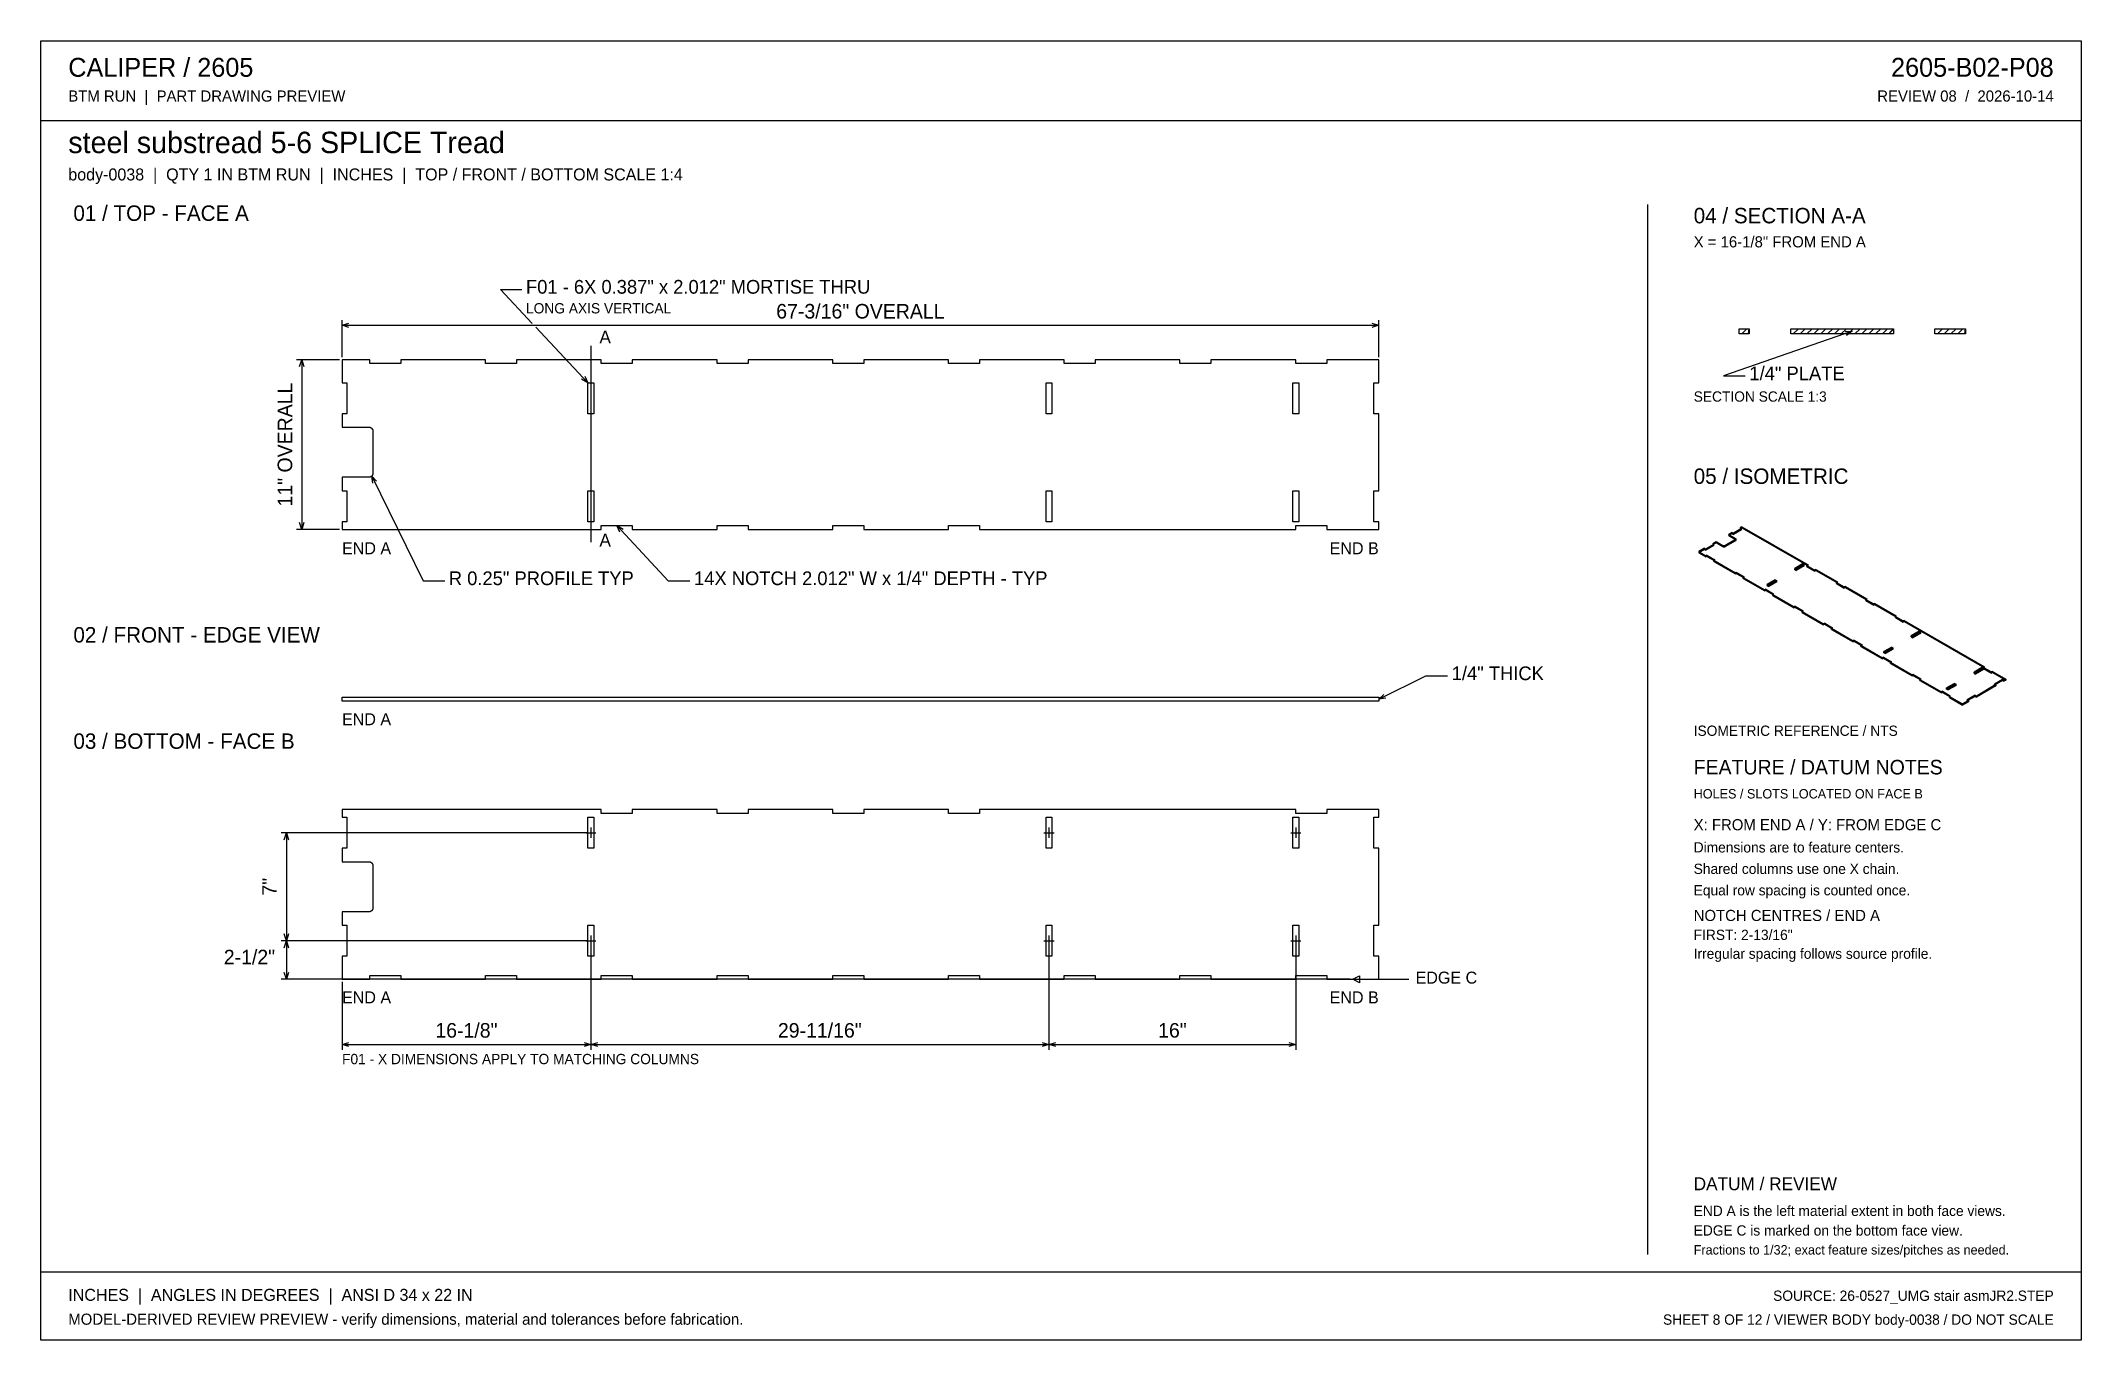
# Model space of a CAD drawing. Header units: inches. Extents: x 2 to 134, y 2 to 86.
import ezdxf
from ezdxf.enums import TextEntityAlignment as Align

# ---------------------------------------------------------------- set-up
doc = ezdxf.new("R2010")
doc.units = ezdxf.units.IN
doc.header["$MEASUREMENT"] = 0

msp = doc.modelspace()

# ---------------------------------------------------------------- texts
at = {"layer": 'ANNOTATION'}
for s, height, p in [('CALIPER / 2605', 1.2222, (3.67, 83.78)), ('BTM RUN  |  PART DRAWING PREVIEW', 0.7222, (3.67, 82.17)), ('steel substread 5-6 SPLICE Tread', 1.3889, (3.67, 78.83)), ('body-0038  |  QTY 1 IN BTM RUN  |  INCHES  |  TOP / FRONT / BOTTOM SCALE 1:4', 0.7778, (3.67, 77.06)), ('01 / TOP - FACE A', 1, (4, 74.44)), ('04 / SECTION A-A', 1, (109, 74.28)), ('X = 16-1/8" FROM END A', 0.7222, (109, 72.72)), ('F01 - 6X 0.387" x 2.012" MORTISE THRU', 0.8889, (33.33, 69.72)), ('LONG AXIS VERTICAL', 0.6667, (33.33, 68.44)), ('A', 0.833, (38.09, 66.5)), ('1/4" PLATE', 0.889, (112.61, 64.11)), ('SECTION SCALE 1:3', 0.6667, (109, 62.72)), ('05 / ISOMETRIC', 1, (109, 57.39)), ('END A', 0.778, (21.41, 52.83)), ('A', 0.833, (38.09, 53.33)), ('R 0.25" PROFILE TYP', 0.8889, (28.33, 50.83)), ('14X NOTCH 2.012" W x 1/4" DEPTH - TYP', 0.8889, (44.22, 50.83)), ('02 / FRONT - EDGE VIEW', 1, (4, 47.11)), ('1/4" THICK', 0.889, (93.32, 44.67)), ('END A', 0.778, (21.41, 41.75)), ('03 / BOTTOM - FACE B', 1, (4, 40.22)), ('ISOMETRIC REFERENCE / NTS', 0.6667, (109, 41.06)), ('FEATURE / DATUM NOTES', 0.9444, (109, 38.56)), ('HOLES / SLOTS LOCATED ON FACE B', 0.6111, (109, 37)), ('X: FROM END A / Y: FROM EDGE C', 0.7222, (109, 34.94)), ('Dimensions are to feature centers.', 0.6667, (109, 33.5)), ('Shared columns use one X chain.', 0.6667, (109, 32.11)), ('Equal row spacing is counted once.', 0.6667, (109, 30.72)), ('NOTCH CENTRES / END A', 0.7222, (109, 29.06)), ('FIRST: 2-13/16"', 0.6667, (109, 27.83)), ('Irregular spacing follows source profile.', 0.6667, (109, 26.61)), ('EDGE C', 0.778, (90.98, 25)), ('END A', 0.778, (21.41, 23.72)), ('F01 - X DIMENSIONS APPLY TO MATCHING COLUMNS', 0.6667, (21.41, 19.78)), ('DATUM / REVIEW', 0.8333, (109, 11.61)), ('END A is the left material extent in both face views.', 0.6667, (109, 9.94)), ('EDGE C is marked on the bottom face view.', 0.6667, (109, 8.67)), ('Fractions to 1/32; exact feature sizes/pitches as needed.', 0.6111, (109, 7.44)), ('INCHES  |  ANGLES IN DEGREES  |  ANSI D 34 x 22 IN', 0.7778, (3.67, 4.44)), ('MODEL-DERIVED REVIEW PREVIEW - verify dimensions, material and tolerances before fabrication.', 0.7222, (3.67, 2.89))]:
    msp.add_text(s, height=height, dxfattribs=at).set_placement(p)
for s, height, p in [('2605-B02-P08', 1.2222, (132.33, 83.78)), ('REVIEW 08  /  2026-10-14', 0.7222, (132.33, 82.17)), ('END B', 0.778, (88.59, 52.83)), ('2-1/2"', 0.944, (17.07, 26.25)), ('END B', 0.778, (88.59, 23.72)), ('SOURCE: 26-0527_UMG stair asmJR2.STEP', 0.6667, (132.33, 4.44)), ('SHEET 8 OF 12 / VIEWER BODY body-0038 / DO NOT SCALE', 0.6667, (132.33, 2.89))]:
    msp.add_text(s, height=height, dxfattribs=at).set_placement(p, align=Align.RIGHT)
for s, height, p in [('67-3/16" OVERALL', 0.9444, (55, 68.11)), ('16-1/8"', 0.944, (29.47, 21.5)), ('29-11/16"', 0.944, (52.37, 21.5)), ('16"', 0.944, (75.22, 21.5))]:
    msp.add_text(s, height=height, dxfattribs=at).set_placement(p, align=Align.CENTER)
for s, height, p in [('11" OVERALL', 0.9444, (18.18, 59.94)), ('7"', 0.944, (17.18, 31.28))]:
    msp.add_text(s, height=height, rotation=90, dxfattribs=at).set_placement(p, align=Align.CENTER)

# ---------------------------------------------------------------- linework, layer by layer
at = {"layer": 'ANNOTATION'}
for p, q in [((33.74, 67.79), (31.67, 70)), ((31.67, 70), (33.06, 70)), ((21.41, 65.61), (21.41, 68)), ((21.41, 67.67), (21.85, 67.81)), ((21.41, 67.67), (88.59, 67.67)), ((21.85, 67.53), (21.41, 67.67)), ((37.34, 63.95), (33.97, 67.55)), ((88.15, 67.81), (88.59, 67.67)), ((88.59, 67.67), (88.15, 67.53)), ((88.59, 65.61), (88.59, 68)), ((37.53, 66.33), (37.53, 53.61)), ((119.28, 67.28), (110.94, 64.39)), ((118.81, 67.26), (119.28, 67.28)), ((119.28, 67.28), (118.9, 67)), ((21.24, 65.44), (18.46, 65.44)), ((18.66, 65), (18.8, 65.44)), ((18.8, 65.44), (18.8, 54.44)), ((18.8, 65.44), (18.93, 65)), ((37.34, 63.95), (36.93, 64.18)), ((37.14, 64.37), (37.34, 63.95)), ((110.94, 64.39), (112.33, 64.39)), ((23.33, 57.89), (26.67, 51.11)), ((23.4, 57.43), (23.33, 57.89)), ((23.33, 57.89), (23.65, 57.56)), ((21.24, 54.44), (18.46, 54.44)), ((18.8, 54.44), (18.66, 54.89)), ((18.93, 54.89), (18.8, 54.44)), ((39.22, 54.69), (42.55, 51.11)), ((39.42, 54.27), (39.22, 54.69)), ((39.22, 54.69), (39.62, 54.46)), ((26.67, 51.11), (28.06, 51.11)), ((42.55, 51.11), (43.94, 51.11)), ((88.59, 43.43), (91.65, 44.94)), ((88.59, 43.43), (88.93, 43.75)), ((91.65, 44.94), (93.04, 44.94)), ((89.05, 43.5), (88.59, 43.43)), ((37.36, 34.78), (17.46, 34.78)), ((17.66, 34.33), (17.8, 34.78)), ((17.8, 34.78), (17.8, 27.78)), ((17.8, 34.78), (17.93, 34.33)), ((37.2, 34.78), (37.86, 34.78)), ((37.53, 35.11), (37.53, 34.44)), ((66.89, 34.78), (67.55, 34.78)), ((67.22, 35.11), (67.22, 34.44)), ((82.89, 34.78), (83.55, 34.78)), ((83.22, 35.11), (83.22, 34.44)), ((37.36, 27.78), (17.46, 27.78)), ((37.36, 27.78), (17.46, 27.78)), ((17.8, 27.78), (17.66, 28.22)), ((17.66, 27.33), (17.8, 27.78)), ((17.93, 28.22), (17.8, 27.78)), ((17.8, 27.78), (17.8, 25.28)), ((17.8, 27.78), (17.93, 27.33)), ((37.2, 27.78), (37.86, 27.78)), ((37.53, 28.11), (37.53, 27.44)), ((66.89, 27.78), (67.55, 27.78)), ((67.22, 28.11), (67.22, 27.44)), ((82.89, 27.78), (83.55, 27.78)), ((83.22, 28.11), (83.22, 27.44)), ((37.53, 27.61), (37.53, 20.72)), ((37.53, 27.61), (37.53, 20.72)), ((67.22, 27.61), (67.22, 20.72)), ((67.22, 27.61), (67.22, 20.72)), ((83.22, 27.61), (83.22, 20.72)), ((86.74, 25.28), (17.46, 25.28)), ((17.8, 25.28), (17.66, 25.72)), ((17.93, 25.72), (17.8, 25.28)), ((86.91, 25.28), (87.35, 25.5)), ((86.91, 25.28), (90.54, 25.28)), ((87.35, 25.06), (86.91, 25.28)), ((87.35, 25.5), (87.35, 25.06)), ((21.41, 25.11), (21.41, 20.72)), ((21.41, 21.06), (21.85, 21.19)), ((37.09, 21.19), (37.53, 21.06)), ((37.53, 21.06), (37.98, 21.19)), ((66.77, 21.19), (67.22, 21.06)), ((67.22, 21.06), (67.66, 21.19)), ((82.77, 21.19), (83.22, 21.06)), ((21.41, 21.06), (37.53, 21.06)), ((21.85, 20.92), (21.41, 21.06)), ((37.53, 21.06), (37.09, 20.92)), ((37.53, 21.06), (67.22, 21.06)), ((37.98, 20.92), (37.53, 21.06)), ((67.22, 21.06), (66.77, 20.92)), ((67.22, 21.06), (83.22, 21.06)), ((67.66, 20.92), (67.22, 21.06)), ((83.22, 21.06), (82.77, 20.92))]:
    msp.add_line(p, q, dxfattribs=at)
at = {"layer": 'OUTLINE'}
for p, q in [((1.89, 86.11), (134.11, 86.11)), ((1.89, 1.89), (1.89, 86.11)), ((134.11, 86.11), (134.11, 1.89)), ((1.89, 80.94), (134.11, 80.94)), ((106, 75.5), (106, 7.44)), ((111.94, 67.44), (112.6, 67.44)), ((111.94, 67.11), (111.94, 67.44)), ((112.11, 67.11), (112.44, 67.44)), ((112.56, 67.11), (112.6, 67.44)), ((112.6, 67.44), (112.6, 67.11)), ((115.29, 67.44), (121.94, 67.44)), ((115.29, 67.11), (115.29, 67.44)), ((115.45, 67.11), (115.79, 67.44)), ((115.9, 67.11), (116.23, 67.44)), ((116.34, 67.11), (116.67, 67.44)), ((116.79, 67.11), (117.12, 67.44)), ((117.23, 67.11), (117.56, 67.44)), ((117.67, 67.11), (118.01, 67.44)), ((118.12, 67.11), (118.45, 67.44)), ((118.56, 67.11), (118.9, 67.44)), ((119.01, 67.11), (119.34, 67.44)), ((119.45, 67.11), (119.79, 67.44)), ((119.9, 67.11), (120.23, 67.44)), ((120.34, 67.11), (120.67, 67.44)), ((120.79, 67.11), (121.12, 67.44)), ((121.23, 67.11), (121.56, 67.44)), ((121.67, 67.11), (121.94, 67.44)), ((121.94, 67.44), (121.94, 67.11)), ((124.62, 67.44), (126.61, 67.44)), ((124.62, 67.11), (124.62, 67.44)), ((124.79, 67.11), (125.12, 67.44)), ((125.23, 67.11), (125.56, 67.44)), ((125.67, 67.11), (126.01, 67.44)), ((126.12, 67.11), (126.45, 67.44)), ((126.56, 67.11), (126.61, 67.44)), ((126.61, 67.44), (126.61, 67.11)), ((112.6, 67.11), (111.94, 67.11)), ((121.94, 67.11), (115.29, 67.11)), ((126.61, 67.11), (124.62, 67.11)), ((23.21, 65.44), (21.41, 65.44)), ((21.41, 65.44), (21.41, 63.95)), ((23.21, 65.19), (23.21, 65.44)), ((25.22, 65.19), (23.21, 65.19)), ((30.71, 65.44), (25.22, 65.44)), ((25.22, 65.44), (25.22, 65.19)), ((30.71, 65.19), (30.71, 65.44)), ((32.72, 65.19), (30.71, 65.19)), ((38.21, 65.44), (32.72, 65.44)), ((32.72, 65.44), (32.72, 65.19)), ((38.21, 65.19), (38.21, 65.44)), ((40.22, 65.19), (38.21, 65.19)), ((45.71, 65.44), (40.22, 65.44)), ((40.22, 65.44), (40.22, 65.19)), ((45.71, 65.19), (45.71, 65.44)), ((47.72, 65.19), (45.71, 65.19)), ((53.21, 65.44), (47.72, 65.44)), ((47.72, 65.44), (47.72, 65.19)), ((53.21, 65.19), (53.21, 65.44)), ((55.22, 65.19), (53.21, 65.19)), ((60.71, 65.44), (55.22, 65.44)), ((55.22, 65.44), (55.22, 65.19)), ((60.71, 65.19), (60.71, 65.44)), ((62.72, 65.19), (60.71, 65.19)), ((68.21, 65.44), (62.72, 65.44)), ((62.72, 65.44), (62.72, 65.19)), ((68.21, 65.19), (68.21, 65.44)), ((70.22, 65.19), (68.21, 65.19)), ((75.71, 65.44), (70.22, 65.44)), ((70.22, 65.44), (70.22, 65.19)), ((75.71, 65.19), (75.71, 65.44)), ((77.72, 65.19), (75.71, 65.19)), ((83.21, 65.44), (77.72, 65.44)), ((77.72, 65.44), (77.72, 65.19)), ((83.21, 65.19), (83.21, 65.44)), ((85.22, 65.19), (83.21, 65.19)), ((88.59, 65.44), (85.22, 65.44)), ((85.22, 65.44), (85.22, 65.19)), ((88.59, 63.95), (88.59, 65.44)), ((21.41, 63.95), (21.72, 63.95)), ((21.72, 63.95), (21.72, 61.94)), ((37.34, 61.94), (37.34, 63.95)), ((37.34, 63.95), (37.72, 63.95)), ((37.72, 63.95), (37.72, 61.94)), ((67.03, 61.94), (67.03, 63.95)), ((67.03, 63.95), (67.41, 63.95)), ((67.41, 63.95), (67.41, 61.94)), ((83.03, 61.94), (83.03, 63.95)), ((83.03, 63.95), (83.41, 63.95)), ((83.41, 63.95), (83.41, 61.94)), ((88.28, 61.94), (88.28, 63.95)), ((88.28, 63.95), (88.59, 63.95)), ((21.72, 61.94), (21.41, 61.94)), ((21.41, 61.94), (21.41, 61.07)), ((21.41, 61.07), (23.16, 61.07)), ((23.16, 61.07), (23.16, 61.07)), ((23.16, 61.07), (23.17, 61.07)), ((23.17, 61.07), (23.17, 61.07)), ((23.17, 61.07), (23.18, 61.07)), ((23.18, 61.07), (23.19, 61.07)), ((23.19, 61.07), (23.19, 61.07)), ((23.19, 61.07), (23.2, 61.07)), ((23.2, 61.07), (23.21, 61.06)), ((23.21, 61.06), (23.21, 61.06)), ((23.21, 61.06), (23.22, 61.06)), ((23.22, 61.06), (23.22, 61.06)), ((23.22, 61.06), (23.23, 61.06)), ((23.23, 61.06), (23.23, 61.06)), ((23.23, 61.06), (23.24, 61.05)), ((23.24, 61.05), (23.25, 61.05)), ((23.25, 61.05), (23.25, 61.05)), ((23.25, 61.05), (23.26, 61.05)), ((23.26, 61.05), (23.26, 61.05)), ((23.26, 61.05), (23.27, 61.04)), ((23.27, 61.04), (23.27, 61.04)), ((23.27, 61.04), (23.28, 61.04)), ((23.28, 61.04), (23.28, 61.03)), ((23.28, 61.03), (23.29, 61.03)), ((23.29, 61.03), (23.3, 61.03)), ((23.3, 61.03), (23.3, 61.02)), ((23.3, 61.02), (23.31, 61.02)), ((23.31, 61.02), (23.31, 61.02)), ((23.31, 61.02), (23.31, 61.01)), ((23.31, 61.01), (23.32, 61.01)), ((23.32, 61.01), (23.32, 61)), ((23.32, 61), (23.33, 61)), ((23.33, 61), (23.33, 61)), ((23.33, 61), (23.34, 60.99)), ((23.34, 60.99), (23.34, 60.99)), ((23.34, 60.99), (23.35, 60.98)), ((23.35, 60.98), (23.35, 60.98)), ((23.35, 60.98), (23.35, 60.97)), ((23.35, 60.97), (23.36, 60.97)), ((23.36, 60.97), (23.36, 60.96)), ((23.36, 60.96), (23.36, 60.96)), ((23.36, 60.96), (23.37, 60.95)), ((23.37, 60.95), (23.37, 60.95)), ((23.37, 60.95), (23.37, 60.94)), ((23.37, 60.94), (23.38, 60.94)), ((23.38, 60.94), (23.38, 60.93)), ((23.38, 60.93), (23.38, 60.93)), ((23.38, 60.93), (23.38, 60.92)), ((23.38, 60.92), (23.39, 60.92)), ((23.39, 60.92), (23.39, 60.91)), ((23.39, 60.91), (23.39, 60.9)), ((23.39, 60.9), (23.39, 60.9)), ((23.39, 60.9), (23.4, 60.89)), ((23.4, 60.89), (23.4, 60.89)), ((23.4, 60.89), (23.4, 60.88)), ((23.4, 60.88), (23.4, 60.87)), ((23.4, 60.87), (23.4, 60.87)), ((23.4, 60.87), (23.4, 60.86)), ((23.4, 60.86), (23.4, 60.86)), ((23.4, 60.86), (23.4, 60.85)), ((23.4, 60.85), (23.41, 60.84)), ((23.41, 60.84), (23.41, 60.84)), ((23.41, 60.84), (23.41, 60.83)), ((23.41, 60.83), (23.41, 60.83)), ((23.41, 60.83), (23.41, 60.82)), ((37.72, 61.94), (37.34, 61.94)), ((67.41, 61.94), (67.03, 61.94)), ((83.41, 61.94), (83.03, 61.94)), ((88.59, 61.94), (88.28, 61.94)), ((88.59, 56.95), (88.59, 61.94)), ((23.41, 60.82), (23.41, 58.07)), ((23.16, 57.82), (21.41, 57.82)), ((21.41, 57.82), (21.41, 56.95)), ((21.41, 56.95), (21.72, 56.95)), ((21.72, 56.95), (21.72, 54.94)), ((23.17, 57.82), (23.16, 57.82)), ((23.16, 57.82), (23.16, 57.82)), ((23.18, 57.82), (23.17, 57.82)), ((23.17, 57.82), (23.17, 57.82)), ((23.19, 57.82), (23.18, 57.82)), ((23.2, 57.82), (23.19, 57.82)), ((23.19, 57.82), (23.19, 57.82)), ((23.21, 57.82), (23.2, 57.82)), ((23.22, 57.83), (23.21, 57.83)), ((23.21, 57.83), (23.21, 57.82)), ((23.23, 57.83), (23.22, 57.83)), ((23.22, 57.83), (23.22, 57.83)), ((23.24, 57.83), (23.23, 57.83)), ((23.23, 57.83), (23.23, 57.83)), ((23.25, 57.84), (23.24, 57.83)), ((23.26, 57.84), (23.25, 57.84)), ((23.25, 57.84), (23.25, 57.84)), ((23.27, 57.85), (23.26, 57.84)), ((23.26, 57.84), (23.26, 57.84)), ((23.28, 57.85), (23.27, 57.85)), ((23.27, 57.85), (23.27, 57.85)), ((23.29, 57.86), (23.28, 57.86)), ((23.28, 57.86), (23.28, 57.85)), ((23.3, 57.86), (23.29, 57.86)), ((23.31, 57.87), (23.3, 57.87)), ((23.3, 57.87), (23.3, 57.86)), ((23.32, 57.88), (23.31, 57.88)), ((23.31, 57.88), (23.31, 57.87)), ((23.31, 57.87), (23.31, 57.87)), ((23.33, 57.89), (23.32, 57.88)), ((23.32, 57.88), (23.32, 57.88)), ((23.34, 57.9), (23.33, 57.89)), ((23.33, 57.89), (23.33, 57.89)), ((23.35, 57.91), (23.34, 57.9)), ((23.34, 57.9), (23.34, 57.9)), ((23.36, 57.92), (23.35, 57.92)), ((23.35, 57.92), (23.35, 57.91)), ((23.35, 57.91), (23.35, 57.91)), ((23.37, 57.94), (23.36, 57.93)), ((23.36, 57.93), (23.36, 57.93)), ((23.36, 57.93), (23.36, 57.92)), ((23.38, 57.95), (23.37, 57.95)), ((23.37, 57.95), (23.37, 57.94)), ((23.37, 57.94), (23.37, 57.94)), ((23.39, 57.97), (23.38, 57.97)), ((23.38, 57.97), (23.38, 57.96)), ((23.38, 57.96), (23.38, 57.96)), ((23.38, 57.96), (23.38, 57.95)), ((23.4, 58), (23.39, 57.99)), ((23.39, 57.99), (23.39, 57.99)), ((23.39, 57.99), (23.39, 57.98)), ((23.39, 57.98), (23.39, 57.97)), ((23.41, 58.04), (23.4, 58.04)), ((23.4, 58.04), (23.4, 58.03)), ((23.4, 58.03), (23.4, 58.03)), ((23.4, 58.03), (23.4, 58.02)), ((23.4, 58.02), (23.4, 58.01)), ((23.4, 58.01), (23.4, 58.01)), ((23.4, 58.01), (23.4, 58)), ((23.4, 58), (23.4, 58)), ((23.41, 58.07), (23.41, 58.06)), ((23.41, 58.06), (23.41, 58.06)), ((23.41, 58.06), (23.41, 58.05)), ((23.41, 58.05), (23.41, 58.04)), ((37.34, 54.94), (37.34, 56.95)), ((37.34, 56.95), (37.72, 56.95)), ((37.72, 56.95), (37.72, 54.94)), ((67.03, 54.94), (67.03, 56.95)), ((67.03, 56.95), (67.41, 56.95)), ((67.41, 56.95), (67.41, 54.94)), ((83.03, 54.94), (83.03, 56.95)), ((83.03, 56.95), (83.41, 56.95)), ((83.41, 56.95), (83.41, 54.94)), ((88.28, 54.94), (88.28, 56.95)), ((88.28, 56.95), (88.59, 56.95)), ((21.72, 54.94), (21.41, 54.94)), ((21.41, 54.94), (21.41, 54.44)), ((21.41, 54.44), (38.21, 54.44)), ((37.72, 54.94), (37.34, 54.94)), ((38.21, 54.44), (38.21, 54.69)), ((38.21, 54.69), (40.22, 54.69)), ((40.22, 54.69), (40.22, 54.44)), ((40.22, 54.44), (45.71, 54.44)), ((45.71, 54.44), (45.71, 54.69)), ((45.71, 54.69), (47.72, 54.69)), ((47.72, 54.69), (47.72, 54.44)), ((47.72, 54.44), (53.21, 54.44)), ((53.21, 54.44), (53.21, 54.69)), ((53.21, 54.69), (55.22, 54.69)), ((55.22, 54.69), (55.22, 54.44)), ((55.22, 54.44), (60.71, 54.44)), ((60.71, 54.44), (60.71, 54.69)), ((60.71, 54.69), (62.72, 54.69)), ((62.72, 54.69), (62.72, 54.44)), ((62.72, 54.44), (83.21, 54.44)), ((67.41, 54.94), (67.03, 54.94)), ((83.41, 54.94), (83.03, 54.94)), ((83.21, 54.44), (83.21, 54.69)), ((83.21, 54.69), (85.22, 54.69)), ((85.22, 54.69), (85.22, 54.44)), ((85.22, 54.44), (88.59, 54.44)), ((88.59, 54.94), (88.28, 54.94)), ((88.59, 54.44), (88.59, 54.94)), ((111.49, 54.24), (111.27, 54.12)), ((111.49, 54.24), (111.58, 54.2)), ((111.49, 54.24), (111.49, 54.17)), ((112.09, 54.49), (111.58, 54.2)), ((112.09, 54.42), (111.58, 54.12)), ((112.13, 54.61), (112.01, 54.54)), ((112.13, 54.54), (112.01, 54.47)), ((112.01, 54.54), (112.01, 54.47)), ((112.01, 54.54), (112.09, 54.49)), ((112.01, 54.47), (112.09, 54.42)), ((112.09, 54.42), (112.09, 54.49)), ((112.13, 54.61), (112.13, 54.54)), ((112.13, 54.61), (116.41, 52.14)), ((112.13, 54.54), (116.41, 52.07)), ((109.71, 53.22), (109.33, 53)), ((109.71, 53.14), (109.33, 52.92)), ((109.33, 53), (109.33, 52.92)), ((109.33, 53), (109.79, 52.73)), ((109.33, 52.92), (109.79, 52.66)), ((109.71, 53.22), (109.79, 53.17)), ((109.71, 53.22), (109.71, 53.14)), ((109.71, 53.14), (109.79, 53.1)), ((110.31, 53.46), (109.79, 53.17)), ((110.31, 53.39), (109.79, 53.1)), ((109.79, 53.1), (109.79, 53.17)), ((110.45, 53.64), (110.23, 53.51)), ((110.45, 53.57), (110.23, 53.44)), ((110.23, 53.51), (110.23, 53.44)), ((110.23, 53.51), (110.31, 53.46)), ((110.23, 53.44), (110.31, 53.39)), ((110.31, 53.39), (110.31, 53.46)), ((110.45, 53.57), (110.45, 53.64)), ((110.89, 53.38), (110.45, 53.64)), ((110.89, 53.31), (110.45, 53.57)), ((110.9, 53.38), (110.89, 53.38)), ((110.89, 53.38), (110.89, 53.38)), ((110.89, 53.38), (110.89, 53.38)), ((110.89, 53.31), (110.89, 53.38)), ((110.9, 53.31), (110.89, 53.31)), ((110.89, 53.31), (110.89, 53.31)), ((110.89, 53.31), (110.89, 53.31)), ((110.91, 53.38), (110.9, 53.38)), ((110.9, 53.38), (110.9, 53.38)), ((110.9, 53.38), (110.9, 53.38)), ((110.9, 53.38), (110.9, 53.38)), ((110.9, 53.38), (110.9, 53.38)), ((110.9, 53.3), (110.9, 53.31)), ((110.91, 53.3), (110.9, 53.3)), ((110.9, 53.3), (110.9, 53.3)), ((110.9, 53.3), (110.9, 53.3)), ((110.9, 53.3), (110.9, 53.3)), ((110.91, 53.37), (110.91, 53.38)), ((110.92, 53.37), (110.91, 53.37)), ((110.91, 53.37), (110.91, 53.37)), ((110.91, 53.37), (110.91, 53.37)), ((110.91, 53.37), (110.91, 53.37)), ((110.91, 53.37), (110.91, 53.37)), ((110.92, 53.3), (110.91, 53.3)), ((110.91, 53.3), (110.91, 53.3)), ((110.91, 53.3), (110.91, 53.3)), ((110.91, 53.3), (110.91, 53.3)), ((110.91, 53.3), (110.91, 53.3)), ((110.91, 53.3), (110.91, 53.3)), ((110.93, 53.37), (110.92, 53.37)), ((110.92, 53.37), (110.92, 53.37)), ((110.92, 53.37), (110.92, 53.37)), ((110.92, 53.37), (110.92, 53.37)), ((110.92, 53.37), (110.92, 53.37)), ((110.93, 53.3), (110.92, 53.3)), ((110.92, 53.3), (110.92, 53.3)), ((110.92, 53.3), (110.92, 53.3)), ((110.92, 53.3), (110.92, 53.3)), ((110.92, 53.3), (110.92, 53.3)), ((110.94, 53.37), (110.93, 53.37)), ((110.93, 53.37), (110.93, 53.37)), ((110.93, 53.37), (110.93, 53.37)), ((110.93, 53.37), (110.93, 53.37)), ((110.93, 53.29), (110.93, 53.3)), ((110.93, 53.3), (110.93, 53.3)), ((110.94, 53.29), (110.93, 53.29)), ((110.93, 53.29), (110.93, 53.29)), ((110.95, 53.37), (110.94, 53.37)), ((110.94, 53.37), (110.94, 53.37)), ((110.94, 53.37), (110.94, 53.37)), ((110.94, 53.37), (110.94, 53.37)), ((110.94, 53.37), (110.94, 53.37)), ((110.95, 53.29), (110.94, 53.29)), ((110.94, 53.29), (110.94, 53.29)), ((110.94, 53.29), (110.94, 53.29)), ((110.94, 53.29), (110.94, 53.29)), ((110.94, 53.29), (110.94, 53.29)), ((110.96, 53.37), (110.95, 53.37)), ((110.95, 53.37), (110.95, 53.37)), ((110.95, 53.37), (110.95, 53.37)), ((110.95, 53.37), (110.95, 53.37)), ((110.95, 53.37), (110.95, 53.37)), ((110.96, 53.29), (110.95, 53.29)), ((110.95, 53.29), (110.95, 53.29)), ((110.95, 53.29), (110.95, 53.29)), ((110.95, 53.29), (110.95, 53.29)), ((110.95, 53.29), (110.95, 53.29)), ((110.97, 53.37), (110.96, 53.37)), ((110.96, 53.37), (110.96, 53.37)), ((110.96, 53.37), (110.96, 53.37)), ((110.96, 53.37), (110.96, 53.37)), ((110.97, 53.29), (110.96, 53.29)), ((110.96, 53.29), (110.96, 53.29)), ((110.96, 53.29), (110.96, 53.29)), ((110.96, 53.29), (110.96, 53.29)), ((110.98, 53.37), (110.97, 53.37)), ((110.97, 53.37), (110.97, 53.37)), ((110.97, 53.37), (110.97, 53.37)), ((110.97, 53.37), (110.97, 53.37)), ((110.97, 53.37), (110.97, 53.37)), ((110.98, 53.29), (110.97, 53.29)), ((110.97, 53.29), (110.97, 53.29)), ((110.97, 53.29), (110.97, 53.29)), ((110.97, 53.29), (110.97, 53.29)), ((110.97, 53.29), (110.97, 53.29)), ((110.99, 53.37), (110.98, 53.37)), ((110.98, 53.37), (110.98, 53.37)), ((110.98, 53.37), (110.98, 53.37)), ((110.98, 53.37), (110.98, 53.37)), ((110.99, 53.3), (110.98, 53.3)), ((110.98, 53.3), (110.98, 53.3)), ((110.98, 53.3), (110.98, 53.29)), ((110.98, 53.29), (110.98, 53.29)), ((111, 53.37), (110.99, 53.37)), ((110.99, 53.37), (110.99, 53.37)), ((110.99, 53.37), (110.99, 53.37)), ((110.99, 53.37), (110.99, 53.37)), ((110.99, 53.37), (110.99, 53.37)), ((111, 53.3), (110.99, 53.3)), ((110.99, 53.3), (110.99, 53.3)), ((110.99, 53.3), (110.99, 53.3)), ((110.99, 53.3), (110.99, 53.3)), ((110.99, 53.3), (110.99, 53.3)), ((111.01, 53.38), (111, 53.38)), ((111, 53.38), (111, 53.37)), ((111, 53.37), (111, 53.37)), ((111, 53.37), (111, 53.37)), ((111, 53.37), (111, 53.37)), ((111, 53.37), (111, 53.37)), ((111.01, 53.3), (111, 53.3)), ((111, 53.3), (111, 53.3)), ((111, 53.3), (111, 53.3)), ((111, 53.3), (111, 53.3)), ((111, 53.3), (111, 53.3)), ((111, 53.3), (111, 53.3)), ((111.02, 53.38), (111.01, 53.38)), ((111.01, 53.38), (111.01, 53.38)), ((111.01, 53.38), (111.01, 53.38)), ((111.01, 53.38), (111.01, 53.38)), ((111.01, 53.38), (111.01, 53.38)), ((111.02, 53.31), (111.01, 53.31)), ((111.01, 53.31), (111.01, 53.3)), ((111.01, 53.3), (111.01, 53.3)), ((111.01, 53.3), (111.01, 53.3)), ((111.01, 53.3), (111.01, 53.3)), ((111.72, 53.79), (111.02, 53.38)), ((111.72, 53.71), (111.02, 53.31)), ((111.02, 53.31), (111.02, 53.38)), ((111.02, 53.38), (111.02, 53.38)), ((111.02, 53.38), (111.02, 53.38)), ((111.02, 53.31), (111.02, 53.31)), ((111.02, 53.31), (111.02, 53.31)), ((111.49, 54.17), (111.27, 54.04)), ((111.27, 54.04), (111.27, 54.12)), ((111.27, 54.12), (111.72, 53.86)), ((111.27, 54.04), (111.72, 53.79)), ((111.49, 54.17), (111.58, 54.12)), ((111.58, 54.12), (111.58, 54.2)), ((111.72, 53.79), (111.72, 53.86)), ((111.72, 53.86), (111.72, 53.86)), ((111.72, 53.86), (111.72, 53.86)), ((111.72, 53.86), (111.72, 53.86)), ((111.72, 53.86), (111.72, 53.86)), ((111.72, 53.86), (111.73, 53.85)), ((111.72, 53.79), (111.72, 53.78)), ((111.72, 53.71), (111.72, 53.79)), ((111.73, 53.79), (111.72, 53.79)), ((111.72, 53.79), (111.72, 53.79)), ((111.72, 53.79), (111.72, 53.79)), ((111.72, 53.79), (111.72, 53.79)), ((111.72, 53.79), (111.72, 53.79)), ((111.72, 53.78), (111.72, 53.78)), ((111.72, 53.78), (111.72, 53.78)), ((111.72, 53.78), (111.72, 53.78)), ((111.72, 53.78), (111.73, 53.78)), ((111.73, 53.72), (111.72, 53.72)), ((111.72, 53.72), (111.72, 53.71)), ((111.72, 53.71), (111.72, 53.71)), ((111.72, 53.71), (111.72, 53.71)), ((111.72, 53.71), (111.72, 53.71)), ((111.73, 53.85), (111.73, 53.85)), ((111.73, 53.85), (111.73, 53.85)), ((111.73, 53.85), (111.73, 53.85)), ((111.73, 53.85), (111.73, 53.85)), ((111.73, 53.85), (111.73, 53.85)), ((111.73, 53.85), (111.73, 53.85)), ((111.73, 53.85), (111.73, 53.85)), ((111.73, 53.85), (111.73, 53.85)), ((111.73, 53.85), (111.74, 53.84)), ((111.74, 53.8), (111.73, 53.8)), ((111.73, 53.8), (111.73, 53.8)), ((111.73, 53.8), (111.73, 53.8)), ((111.73, 53.8), (111.73, 53.8)), ((111.73, 53.8), (111.73, 53.79)), ((111.73, 53.79), (111.73, 53.79)), ((111.73, 53.79), (111.73, 53.79)), ((111.73, 53.79), (111.73, 53.79)), ((111.73, 53.79), (111.73, 53.79)), ((111.73, 53.78), (111.73, 53.78)), ((111.73, 53.78), (111.73, 53.78)), ((111.73, 53.78), (111.73, 53.78)), ((111.73, 53.78), (111.73, 53.78)), ((111.73, 53.78), (111.73, 53.78)), ((111.73, 53.78), (111.73, 53.77)), ((111.73, 53.77), (111.73, 53.77)), ((111.73, 53.77), (111.73, 53.77)), ((111.73, 53.77), (111.74, 53.77)), ((111.74, 53.73), (111.73, 53.73)), ((111.73, 53.73), (111.73, 53.72)), ((111.73, 53.72), (111.73, 53.72)), ((111.73, 53.72), (111.73, 53.72)), ((111.73, 53.72), (111.73, 53.72)), ((111.73, 53.72), (111.73, 53.72)), ((111.73, 53.72), (111.73, 53.72)), ((111.73, 53.72), (111.73, 53.72)), ((111.73, 53.72), (111.73, 53.72)), ((111.74, 53.84), (111.74, 53.84)), ((111.74, 53.84), (111.74, 53.84)), ((111.74, 53.84), (111.74, 53.84)), ((111.74, 53.84), (111.74, 53.84)), ((111.74, 53.84), (111.74, 53.84)), ((111.74, 53.84), (111.74, 53.84)), ((111.74, 53.84), (111.74, 53.84)), ((111.74, 53.84), (111.74, 53.83)), ((111.74, 53.83), (111.74, 53.83)), ((111.74, 53.83), (111.74, 53.83)), ((111.74, 53.83), (111.74, 53.83)), ((111.74, 53.83), (111.74, 53.83)), ((111.74, 53.83), (111.74, 53.83)), ((111.74, 53.83), (111.74, 53.83)), ((111.74, 53.83), (111.74, 53.83)), ((111.74, 53.83), (111.74, 53.82)), ((111.74, 53.82), (111.74, 53.82)), ((111.74, 53.82), (111.74, 53.82)), ((111.74, 53.82), (111.74, 53.82)), ((111.74, 53.82), (111.74, 53.82)), ((111.74, 53.82), (111.74, 53.82)), ((111.74, 53.82), (111.74, 53.82)), ((111.74, 53.82), (111.74, 53.82)), ((111.74, 53.82), (111.74, 53.81)), ((111.74, 53.81), (111.74, 53.81)), ((111.74, 53.81), (111.74, 53.81)), ((111.74, 53.81), (111.74, 53.81)), ((111.74, 53.81), (111.74, 53.81)), ((111.74, 53.81), (111.74, 53.81)), ((111.74, 53.81), (111.74, 53.81)), ((111.74, 53.81), (111.74, 53.81)), ((111.74, 53.81), (111.74, 53.8)), ((111.74, 53.8), (111.74, 53.8)), ((111.74, 53.8), (111.74, 53.8)), ((111.74, 53.8), (111.74, 53.8)), ((111.74, 53.8), (111.74, 53.8)), ((111.74, 53.77), (111.74, 53.77)), ((111.74, 53.77), (111.74, 53.77)), ((111.74, 53.77), (111.74, 53.77)), ((111.74, 53.77), (111.74, 53.77)), ((111.74, 53.77), (111.74, 53.77)), ((111.74, 53.77), (111.74, 53.76)), ((111.74, 53.76), (111.74, 53.76)), ((111.74, 53.76), (111.74, 53.76)), ((111.74, 53.76), (111.74, 53.76)), ((111.74, 53.76), (111.74, 53.76)), ((111.74, 53.76), (111.74, 53.76)), ((111.74, 53.76), (111.74, 53.76)), ((111.74, 53.76), (111.74, 53.76)), ((111.74, 53.76), (111.74, 53.75)), ((111.74, 53.75), (111.74, 53.75)), ((111.74, 53.75), (111.74, 53.75)), ((111.74, 53.75), (111.74, 53.75)), ((111.74, 53.75), (111.74, 53.75)), ((111.74, 53.75), (111.74, 53.75)), ((111.74, 53.75), (111.74, 53.75)), ((111.74, 53.75), (111.74, 53.74)), ((111.74, 53.74), (111.74, 53.74)), ((111.74, 53.74), (111.74, 53.74)), ((111.74, 53.74), (111.74, 53.74)), ((111.74, 53.74), (111.74, 53.74)), ((111.74, 53.74), (111.74, 53.74)), ((111.74, 53.74), (111.74, 53.74)), ((111.74, 53.74), (111.74, 53.74)), ((111.74, 53.74), (111.74, 53.73)), ((111.74, 53.73), (111.74, 53.73)), ((111.74, 53.73), (111.74, 53.73)), ((111.74, 53.73), (111.74, 53.73)), ((111.74, 53.73), (111.74, 53.73)), ((111.74, 53.73), (111.74, 53.73)), ((111.74, 53.73), (111.74, 53.73)), ((111.74, 53.73), (111.74, 53.73)), ((109.86, 52.77), (109.79, 52.73)), ((109.79, 52.66), (109.79, 52.73)), ((109.86, 52.69), (109.79, 52.66)), ((109.86, 52.69), (109.86, 52.77)), ((109.86, 52.77), (110.37, 52.47)), ((109.86, 52.69), (110.37, 52.4)), ((110.37, 52.47), (110.3, 52.44)), ((110.3, 52.36), (110.3, 52.44)), ((110.3, 52.44), (111.7, 51.63)), ((110.37, 52.4), (110.3, 52.36)), ((110.3, 52.36), (111.7, 51.56)), ((110.37, 52.4), (110.37, 52.47)), ((111.76, 51.67), (111.7, 51.63)), ((111.7, 51.56), (111.7, 51.63)), ((111.76, 51.59), (111.7, 51.56)), ((111.76, 51.59), (111.76, 51.67)), ((111.76, 51.67), (112.28, 51.37)), ((111.76, 51.59), (112.28, 51.3)), ((116.06, 52.2), (115.55, 51.9)), ((116.06, 52.13), (115.55, 51.83)), ((115.55, 51.9), (115.64, 51.85)), ((115.55, 51.83), (115.55, 51.9)), ((115.55, 51.83), (115.64, 51.77)), ((116.16, 52.14), (115.64, 51.85)), ((116.16, 52.07), (115.64, 51.77)), ((115.64, 51.77), (115.64, 51.85)), ((116.06, 52.2), (116.16, 52.14)), ((116.06, 52.13), (116.06, 52.2)), ((116.06, 52.13), (116.16, 52.07)), ((116.16, 52.07), (116.16, 52.14)), ((116.41, 52.14), (116.34, 52.11)), ((116.34, 52.11), (116.85, 51.81)), ((116.34, 52.03), (116.34, 52.11)), ((116.41, 52.07), (116.34, 52.03)), ((116.34, 52.03), (116.85, 51.74)), ((116.41, 52.07), (116.41, 52.14)), ((116.92, 51.85), (116.85, 51.81)), ((116.85, 51.74), (116.85, 51.81)), ((116.92, 51.77), (116.85, 51.74)), ((116.92, 51.85), (118.31, 51.04)), ((116.92, 51.77), (116.92, 51.85)), ((116.92, 51.77), (118.31, 50.97)), ((112.28, 51.37), (112.21, 51.33)), ((112.21, 51.26), (112.21, 51.33)), ((112.21, 51.33), (113.61, 50.53)), ((112.28, 51.3), (112.21, 51.26)), ((112.21, 51.26), (113.61, 50.45)), ((112.28, 51.3), (112.28, 51.37)), ((113.67, 50.56), (113.61, 50.53)), ((113.61, 50.45), (113.61, 50.53)), ((113.67, 50.49), (113.61, 50.45)), ((113.67, 50.49), (113.67, 50.56)), ((113.67, 50.56), (114.18, 50.27)), ((113.67, 50.49), (114.18, 50.2)), ((114.28, 51.17), (113.77, 50.88)), ((114.28, 51.1), (113.77, 50.8)), ((113.77, 50.8), (113.77, 50.88)), ((113.77, 50.88), (113.86, 50.82)), ((113.77, 50.8), (113.86, 50.75)), ((114.38, 51.11), (113.86, 50.82)), ((114.38, 51.04), (113.86, 50.75)), ((113.86, 50.75), (113.86, 50.82)), ((114.18, 50.27), (114.12, 50.23)), ((114.18, 50.2), (114.18, 50.27)), ((114.28, 51.1), (114.28, 51.17)), ((114.28, 51.17), (114.38, 51.11)), ((114.28, 51.1), (114.38, 51.04)), ((114.38, 51.04), (114.38, 51.11)), ((118.31, 51.04), (118.25, 51.01)), ((118.25, 51.01), (118.76, 50.71)), ((118.25, 50.93), (118.25, 51.01)), ((118.31, 50.97), (118.25, 50.93)), ((118.25, 50.93), (118.76, 50.64)), ((118.31, 50.97), (118.31, 51.04)), ((118.83, 50.75), (118.76, 50.71)), ((118.76, 50.64), (118.76, 50.71)), ((118.83, 50.67), (118.76, 50.64)), ((118.83, 50.67), (118.83, 50.75)), ((118.83, 50.75), (120.22, 49.94)), ((118.83, 50.67), (120.22, 49.87)), ((114.12, 50.16), (114.12, 50.23)), ((114.12, 50.23), (115.52, 49.43)), ((114.18, 50.2), (114.12, 50.16)), ((114.12, 50.16), (115.52, 49.35)), ((115.58, 49.46), (115.52, 49.43)), ((115.52, 49.35), (115.52, 49.43)), ((115.58, 49.39), (115.52, 49.35)), ((115.58, 49.39), (115.58, 49.46)), ((115.58, 49.46), (116.09, 49.17)), ((115.58, 49.39), (116.09, 49.09)), ((116.09, 49.17), (116.03, 49.13)), ((116.03, 49.13), (117.42, 48.32)), ((116.03, 49.06), (116.03, 49.13)), ((116.09, 49.09), (116.03, 49.06)), ((116.03, 49.06), (117.42, 48.25)), ((116.09, 49.09), (116.09, 49.17)), ((120.22, 49.94), (120.16, 49.9)), ((120.16, 49.9), (120.67, 49.61)), ((120.16, 49.83), (120.16, 49.9)), ((120.22, 49.87), (120.16, 49.83)), ((120.16, 49.83), (120.67, 49.53)), ((120.22, 49.87), (120.22, 49.94)), ((120.73, 49.64), (120.67, 49.61)), ((120.67, 49.53), (120.67, 49.61)), ((120.73, 49.57), (120.67, 49.53)), ((120.73, 49.57), (120.73, 49.64)), ((120.73, 49.64), (122.13, 48.84)), ((120.73, 49.57), (122.13, 48.77)), ((117.49, 48.36), (117.42, 48.32)), ((117.42, 48.25), (117.42, 48.32)), ((117.49, 48.29), (117.42, 48.25)), ((117.49, 48.29), (117.49, 48.36)), ((117.49, 48.36), (118, 48.07)), ((117.49, 48.29), (118, 47.99)), ((118, 48.07), (117.94, 48.03)), ((117.94, 48.03), (119.33, 47.22)), ((117.94, 47.96), (117.94, 48.03)), ((118, 47.99), (117.94, 47.96)), ((117.94, 47.96), (119.33, 47.15)), ((118, 47.99), (118, 48.07)), ((122.13, 48.84), (122.07, 48.8)), ((122.07, 48.8), (122.58, 48.51)), ((122.07, 48.73), (122.07, 48.8)), ((122.13, 48.77), (122.07, 48.73)), ((122.07, 48.73), (122.58, 48.43)), ((122.13, 48.77), (122.13, 48.84)), ((122.64, 48.54), (122.58, 48.51)), ((122.58, 48.43), (122.58, 48.51)), ((122.64, 48.47), (122.58, 48.43)), ((122.64, 48.54), (127.85, 45.53)), ((122.64, 48.47), (122.64, 48.54)), ((122.64, 48.47), (127.85, 45.46)), ((123.61, 47.84), (123.1, 47.54)), ((123.61, 47.77), (123.1, 47.47)), ((123.71, 47.78), (123.2, 47.49)), ((123.71, 47.71), (123.2, 47.41)), ((123.61, 47.84), (123.71, 47.78)), ((123.61, 47.77), (123.61, 47.84)), ((123.61, 47.77), (123.71, 47.71)), ((123.71, 47.71), (123.71, 47.78)), ((119.4, 47.26), (119.33, 47.22)), ((119.33, 47.15), (119.33, 47.22)), ((119.4, 47.19), (119.33, 47.15)), ((119.4, 47.19), (119.4, 47.26)), ((119.4, 47.26), (119.91, 46.96)), ((119.4, 47.19), (119.91, 46.89)), ((119.91, 46.96), (119.84, 46.93)), ((119.84, 46.93), (121.24, 46.12)), ((119.84, 46.85), (119.84, 46.93)), ((119.91, 46.89), (119.84, 46.85)), ((119.84, 46.85), (121.24, 46.05)), ((119.91, 46.89), (119.91, 46.96)), ((121.83, 46.81), (121.32, 46.52)), ((121.83, 46.74), (121.32, 46.44)), ((121.32, 46.52), (121.42, 46.46)), ((121.32, 46.44), (121.32, 46.52)), ((121.32, 46.44), (121.42, 46.39)), ((121.93, 46.75), (121.42, 46.46)), ((121.93, 46.68), (121.42, 46.39)), ((121.42, 46.39), (121.42, 46.46)), ((121.83, 46.81), (121.93, 46.75)), ((121.83, 46.74), (121.83, 46.81)), ((121.83, 46.74), (121.93, 46.68)), ((121.93, 46.68), (121.93, 46.75)), ((123.1, 47.47), (123.1, 47.54)), ((123.1, 47.54), (123.2, 47.49)), ((123.1, 47.47), (123.2, 47.41)), ((123.2, 47.41), (123.2, 47.49)), ((121.3, 46.16), (121.24, 46.12)), ((121.24, 46.05), (121.24, 46.12)), ((121.3, 46.09), (121.24, 46.05)), ((121.3, 46.09), (121.3, 46.16)), ((121.3, 46.16), (121.82, 45.86)), ((121.3, 46.09), (121.82, 45.79)), ((121.82, 45.86), (121.75, 45.83)), ((121.75, 45.75), (121.75, 45.83)), ((121.75, 45.83), (123.15, 45.02)), ((121.82, 45.79), (121.75, 45.75)), ((121.75, 45.75), (123.15, 44.95)), ((121.82, 45.79), (121.82, 45.86)), ((123.21, 45.06), (123.15, 45.02)), ((123.15, 44.95), (123.15, 45.02)), ((123.21, 44.98), (123.15, 44.95)), ((123.21, 45.06), (123.72, 44.76)), ((123.21, 44.98), (123.21, 45.06)), ((123.21, 44.98), (123.72, 44.69)), ((127.68, 45.49), (127.17, 45.19)), ((127.68, 45.42), (127.17, 45.12)), ((127.17, 45.12), (127.17, 45.19)), ((127.17, 45.19), (127.27, 45.14)), ((127.17, 45.12), (127.27, 45.06)), ((127.78, 45.43), (127.27, 45.14)), ((127.78, 45.36), (127.27, 45.06)), ((127.27, 45.06), (127.27, 45.14)), ((127.68, 45.42), (127.68, 45.49)), ((127.68, 45.49), (127.78, 45.43)), ((127.68, 45.42), (127.78, 45.36)), ((127.78, 45.36), (127.78, 45.43)), ((127.85, 45.53), (127.79, 45.5)), ((127.79, 45.42), (127.79, 45.5)), ((127.79, 45.5), (128.3, 45.2)), ((127.85, 45.46), (127.79, 45.42)), ((127.79, 45.42), (128.3, 45.13)), ((127.85, 45.46), (127.85, 45.53)), ((128.37, 45.24), (128.3, 45.2)), ((128.3, 45.13), (128.3, 45.2)), ((128.37, 45.17), (128.3, 45.13)), ((128.37, 45.17), (128.37, 45.24)), ((128.37, 45.24), (129.22, 44.74)), ((128.37, 45.17), (129.22, 44.67)), ((123.72, 44.76), (123.66, 44.72)), ((123.66, 44.72), (125.06, 43.92)), ((123.66, 44.65), (123.66, 44.72)), ((123.72, 44.69), (123.66, 44.65)), ((123.66, 44.65), (125.06, 43.85)), ((123.72, 44.69), (123.72, 44.76)), ((125.12, 43.96), (125.06, 43.92)), ((125.06, 43.85), (125.06, 43.92)), ((125.12, 43.88), (125.06, 43.85)), ((125.12, 43.88), (125.12, 43.96)), ((125.12, 43.96), (125.63, 43.66)), ((125.12, 43.88), (125.63, 43.59)), ((125.9, 44.46), (125.39, 44.17)), ((125.9, 44.39), (125.39, 44.09)), ((125.39, 44.17), (125.49, 44.11)), ((125.39, 44.09), (125.39, 44.17)), ((125.39, 44.09), (125.49, 44.04)), ((126, 44.4), (125.49, 44.11)), ((126, 44.33), (125.49, 44.04)), ((125.49, 44.04), (125.49, 44.11)), ((125.63, 43.66), (125.57, 43.62)), ((125.63, 43.59), (125.63, 43.66)), ((125.9, 44.46), (126, 44.4)), ((125.9, 44.39), (125.9, 44.46)), ((125.9, 44.39), (126, 44.33)), ((126, 44.33), (126, 44.4)), ((127.23, 43.69), (126.72, 43.39)), ((127.23, 43.62), (127.23, 43.69)), ((127.23, 43.69), (127.32, 43.64)), ((128.58, 44.38), (127.32, 43.64)), ((128.58, 44.3), (127.32, 43.57)), ((127.32, 43.64), (127.32, 43.57)), ((129.02, 44.72), (128.5, 44.42)), ((129.02, 44.64), (128.5, 44.35)), ((128.5, 44.42), (128.58, 44.38)), ((128.5, 44.35), (128.5, 44.42)), ((128.5, 44.35), (128.58, 44.3)), ((128.58, 44.38), (128.58, 44.3)), ((129.02, 44.72), (129.1, 44.67)), ((129.02, 44.64), (129.02, 44.72)), ((129.02, 44.64), (129.1, 44.6)), ((129.22, 44.74), (129.1, 44.67)), ((129.1, 44.67), (129.1, 44.6)), ((129.22, 44.67), (129.1, 44.6)), ((129.22, 44.74), (129.22, 44.67)), ((21.41, 43.56), (88.59, 43.56)), ((21.41, 43.31), (21.41, 43.56)), ((88.59, 43.31), (21.41, 43.31)), ((88.59, 43.56), (88.59, 43.31)), ((125.57, 43.55), (125.57, 43.62)), ((125.57, 43.62), (126.42, 43.13)), ((125.63, 43.59), (125.57, 43.55)), ((125.57, 43.55), (126.42, 43.06)), ((126.8, 43.35), (126.42, 43.13)), ((126.8, 43.27), (126.42, 43.06)), ((126.42, 43.13), (126.42, 43.06)), ((127.23, 43.62), (126.72, 43.32)), ((126.72, 43.32), (126.72, 43.39)), ((126.72, 43.39), (126.8, 43.35)), ((126.72, 43.32), (126.8, 43.27)), ((126.8, 43.35), (126.8, 43.27)), ((127.23, 43.62), (127.32, 43.57)), ((38.21, 36.28), (21.41, 36.28)), ((21.41, 36.28), (21.41, 35.78)), ((21.41, 35.78), (21.72, 35.78)), ((21.72, 35.78), (21.72, 33.77)), ((37.34, 35.78), (37.72, 35.78)), ((37.34, 33.77), (37.34, 35.78)), ((37.72, 35.78), (37.72, 33.77)), ((38.21, 36.03), (38.21, 36.28)), ((40.22, 36.03), (38.21, 36.03)), ((45.71, 36.28), (40.22, 36.28)), ((40.22, 36.28), (40.22, 36.03)), ((45.71, 36.03), (45.71, 36.28)), ((47.72, 36.03), (45.71, 36.03)), ((53.21, 36.28), (47.72, 36.28)), ((47.72, 36.28), (47.72, 36.03)), ((53.21, 36.03), (53.21, 36.28)), ((55.22, 36.03), (53.21, 36.03)), ((60.71, 36.28), (55.22, 36.28)), ((55.22, 36.28), (55.22, 36.03)), ((60.71, 36.03), (60.71, 36.28)), ((62.72, 36.03), (60.71, 36.03)), ((83.21, 36.28), (62.72, 36.28)), ((62.72, 36.28), (62.72, 36.03)), ((67.03, 35.78), (67.41, 35.78)), ((67.03, 33.77), (67.03, 35.78)), ((67.41, 35.78), (67.41, 33.77)), ((83.03, 35.78), (83.41, 35.78)), ((83.03, 33.77), (83.03, 35.78)), ((83.21, 36.03), (83.21, 36.28)), ((85.22, 36.03), (83.21, 36.03)), ((83.41, 35.78), (83.41, 33.77)), ((88.59, 36.28), (85.22, 36.28)), ((85.22, 36.28), (85.22, 36.03)), ((88.28, 33.77), (88.28, 35.78)), ((88.28, 35.78), (88.59, 35.78)), ((88.59, 35.78), (88.59, 36.28)), ((21.72, 33.77), (21.41, 33.77)), ((21.41, 33.77), (21.41, 32.9)), ((37.72, 33.77), (37.34, 33.77)), ((67.41, 33.77), (67.03, 33.77)), ((83.41, 33.77), (83.03, 33.77)), ((88.59, 33.77), (88.28, 33.77)), ((88.59, 28.78), (88.59, 33.77)), ((21.41, 32.9), (23.16, 32.9)), ((23.16, 32.9), (23.16, 32.9)), ((23.16, 32.9), (23.17, 32.9)), ((23.17, 32.9), (23.17, 32.9)), ((23.17, 32.9), (23.18, 32.9)), ((23.18, 32.9), (23.19, 32.9)), ((23.19, 32.9), (23.19, 32.9)), ((23.19, 32.9), (23.2, 32.9)), ((23.2, 32.9), (23.21, 32.9)), ((23.21, 32.9), (23.21, 32.9)), ((23.21, 32.9), (23.22, 32.9)), ((23.22, 32.9), (23.22, 32.89)), ((23.22, 32.89), (23.23, 32.89)), ((23.23, 32.89), (23.23, 32.89)), ((23.23, 32.89), (23.24, 32.89)), ((23.24, 32.89), (23.25, 32.89)), ((23.25, 32.89), (23.25, 32.88)), ((23.25, 32.88), (23.26, 32.88)), ((23.26, 32.88), (23.26, 32.88)), ((23.26, 32.88), (23.27, 32.88)), ((23.27, 32.88), (23.27, 32.87)), ((23.27, 32.87), (23.28, 32.87)), ((23.28, 32.87), (23.28, 32.87)), ((23.28, 32.87), (23.29, 32.86)), ((23.29, 32.86), (23.3, 32.86)), ((23.3, 32.86), (23.3, 32.86)), ((23.3, 32.86), (23.31, 32.85)), ((23.31, 32.85), (23.31, 32.85)), ((23.31, 32.85), (23.31, 32.85)), ((23.31, 32.85), (23.32, 32.84)), ((23.32, 32.84), (23.32, 32.84)), ((23.32, 32.84), (23.33, 32.83)), ((23.33, 32.83), (23.33, 32.83)), ((23.33, 32.83), (23.34, 32.83)), ((23.34, 32.83), (23.34, 32.82)), ((23.34, 32.82), (23.35, 32.82)), ((23.35, 32.82), (23.35, 32.81)), ((23.35, 32.81), (23.35, 32.81)), ((23.35, 32.81), (23.36, 32.8)), ((23.36, 32.8), (23.36, 32.8)), ((23.36, 32.8), (23.36, 32.79)), ((23.36, 32.79), (23.37, 32.79)), ((23.37, 32.79), (23.37, 32.78)), ((23.37, 32.78), (23.37, 32.78)), ((23.37, 32.78), (23.38, 32.77)), ((23.38, 32.77), (23.38, 32.77)), ((23.38, 32.77), (23.38, 32.76)), ((23.38, 32.76), (23.38, 32.75)), ((23.38, 32.75), (23.39, 32.75)), ((23.39, 32.75), (23.39, 32.74)), ((23.39, 32.74), (23.39, 32.74)), ((23.39, 32.74), (23.39, 32.73)), ((23.39, 32.73), (23.4, 32.73)), ((23.4, 32.73), (23.4, 32.72)), ((23.4, 32.72), (23.4, 32.71)), ((23.4, 32.71), (23.4, 32.71)), ((23.4, 32.71), (23.4, 32.7)), ((23.4, 32.7), (23.4, 32.7)), ((23.4, 32.7), (23.4, 32.69)), ((23.4, 32.69), (23.4, 32.68)), ((23.4, 32.68), (23.41, 32.68)), ((23.41, 32.68), (23.41, 32.67)), ((23.41, 32.67), (23.41, 32.67)), ((23.41, 32.67), (23.41, 32.66)), ((23.41, 32.66), (23.41, 32.65)), ((23.41, 32.65), (23.41, 29.9)), ((23.16, 29.65), (21.41, 29.65)), ((21.41, 29.65), (21.41, 28.78)), ((23.17, 29.65), (23.16, 29.65)), ((23.16, 29.65), (23.16, 29.65)), ((23.18, 29.65), (23.17, 29.65)), ((23.17, 29.65), (23.17, 29.65)), ((23.19, 29.65), (23.18, 29.65)), ((23.2, 29.66), (23.19, 29.66)), ((23.19, 29.66), (23.19, 29.65)), ((23.21, 29.66), (23.2, 29.66)), ((23.22, 29.66), (23.21, 29.66)), ((23.21, 29.66), (23.21, 29.66)), ((23.23, 29.66), (23.22, 29.66)), ((23.22, 29.66), (23.22, 29.66)), ((23.24, 29.67), (23.23, 29.67)), ((23.23, 29.67), (23.23, 29.66)), ((23.25, 29.67), (23.24, 29.67)), ((23.26, 29.67), (23.25, 29.67)), ((23.25, 29.67), (23.25, 29.67)), ((23.27, 29.68), (23.26, 29.68)), ((23.26, 29.68), (23.26, 29.67)), ((23.28, 29.69), (23.27, 29.68)), ((23.27, 29.68), (23.27, 29.68)), ((23.29, 29.69), (23.28, 29.69)), ((23.28, 29.69), (23.28, 29.69)), ((23.3, 29.69), (23.29, 29.69)), ((23.31, 29.7), (23.3, 29.7)), ((23.3, 29.7), (23.3, 29.69)), ((23.32, 29.71), (23.31, 29.71)), ((23.31, 29.71), (23.31, 29.71)), ((23.31, 29.71), (23.31, 29.7)), ((23.33, 29.72), (23.32, 29.72)), ((23.32, 29.72), (23.32, 29.71)), ((23.34, 29.73), (23.33, 29.73)), ((23.33, 29.73), (23.33, 29.72)), ((23.35, 29.74), (23.34, 29.73)), ((23.34, 29.73), (23.34, 29.73)), ((23.36, 29.75), (23.35, 29.75)), ((23.35, 29.75), (23.35, 29.74)), ((23.35, 29.74), (23.35, 29.74)), ((23.37, 29.77), (23.36, 29.76)), ((23.36, 29.76), (23.36, 29.76)), ((23.36, 29.76), (23.36, 29.75)), ((23.38, 29.78), (23.37, 29.78)), ((23.37, 29.78), (23.37, 29.77)), ((23.37, 29.77), (23.37, 29.77)), ((23.39, 29.81), (23.38, 29.8)), ((23.38, 29.8), (23.38, 29.8)), ((23.38, 29.8), (23.38, 29.79)), ((23.38, 29.79), (23.38, 29.78)), ((23.4, 29.83), (23.39, 29.82)), ((23.39, 29.82), (23.39, 29.82)), ((23.39, 29.82), (23.39, 29.81)), ((23.39, 29.81), (23.39, 29.81)), ((23.41, 29.88), (23.4, 29.87)), ((23.4, 29.87), (23.4, 29.87)), ((23.4, 29.87), (23.4, 29.86)), ((23.4, 29.86), (23.4, 29.85)), ((23.4, 29.85), (23.4, 29.85)), ((23.4, 29.85), (23.4, 29.84)), ((23.4, 29.84), (23.4, 29.84)), ((23.4, 29.84), (23.4, 29.83)), ((23.41, 29.9), (23.41, 29.9)), ((23.41, 29.9), (23.41, 29.89)), ((23.41, 29.89), (23.41, 29.88)), ((23.41, 29.88), (23.41, 29.88)), ((21.41, 28.78), (21.72, 28.78)), ((21.72, 28.78), (21.72, 26.77)), ((37.34, 28.78), (37.72, 28.78)), ((37.34, 26.77), (37.34, 28.78)), ((37.72, 28.78), (37.72, 26.77)), ((67.03, 28.78), (67.41, 28.78)), ((67.03, 26.77), (67.03, 28.78)), ((67.41, 28.78), (67.41, 26.77)), ((83.03, 28.78), (83.41, 28.78)), ((83.03, 26.77), (83.03, 28.78)), ((83.41, 28.78), (83.41, 26.77)), ((88.28, 26.77), (88.28, 28.78)), ((88.28, 28.78), (88.59, 28.78)), ((21.72, 26.77), (21.41, 26.77)), ((21.41, 26.77), (21.41, 25.28)), ((37.72, 26.77), (37.34, 26.77)), ((67.41, 26.77), (67.03, 26.77)), ((83.41, 26.77), (83.03, 26.77)), ((88.59, 26.77), (88.28, 26.77)), ((88.59, 25.28), (88.59, 26.77)), ((21.41, 25.28), (23.21, 25.28)), ((23.21, 25.28), (23.21, 25.53)), ((23.21, 25.53), (25.22, 25.53)), ((25.22, 25.53), (25.22, 25.28)), ((25.22, 25.28), (30.71, 25.28)), ((30.71, 25.28), (30.71, 25.53)), ((30.71, 25.53), (32.72, 25.53)), ((32.72, 25.53), (32.72, 25.28)), ((32.72, 25.28), (38.21, 25.28)), ((38.21, 25.28), (38.21, 25.53)), ((38.21, 25.53), (40.22, 25.53)), ((40.22, 25.53), (40.22, 25.28)), ((40.22, 25.28), (45.71, 25.28)), ((45.71, 25.28), (45.71, 25.53)), ((45.71, 25.53), (47.72, 25.53)), ((47.72, 25.53), (47.72, 25.28)), ((47.72, 25.28), (53.21, 25.28)), ((53.21, 25.28), (53.21, 25.53)), ((53.21, 25.53), (55.22, 25.53)), ((55.22, 25.53), (55.22, 25.28)), ((55.22, 25.28), (60.71, 25.28)), ((60.71, 25.28), (60.71, 25.53)), ((60.71, 25.53), (62.72, 25.53)), ((62.72, 25.53), (62.72, 25.28)), ((62.72, 25.28), (68.21, 25.28)), ((68.21, 25.28), (68.21, 25.53)), ((68.21, 25.53), (70.22, 25.53)), ((70.22, 25.53), (70.22, 25.28)), ((70.22, 25.28), (75.71, 25.28)), ((75.71, 25.28), (75.71, 25.53)), ((75.71, 25.53), (77.72, 25.53)), ((77.72, 25.53), (77.72, 25.28)), ((77.72, 25.28), (83.21, 25.28)), ((83.21, 25.28), (83.21, 25.53)), ((83.21, 25.53), (85.22, 25.53)), ((85.22, 25.53), (85.22, 25.28)), ((85.22, 25.28), (88.59, 25.28)), ((1.89, 6.33), (134.11, 6.33)), ((134.11, 1.89), (1.89, 1.89))]:
    msp.add_line(p, q, dxfattribs=at)

msp.set_redraw_order([(e.dxf.handle, doc.entitydb.next_handle()) for e in msp.query("TEXT MTEXT ATTDEF DIMENSION ARC_DIMENSION")])  # texts and dimensions are drawn at this point

doc.saveas('drawing.dxf')
